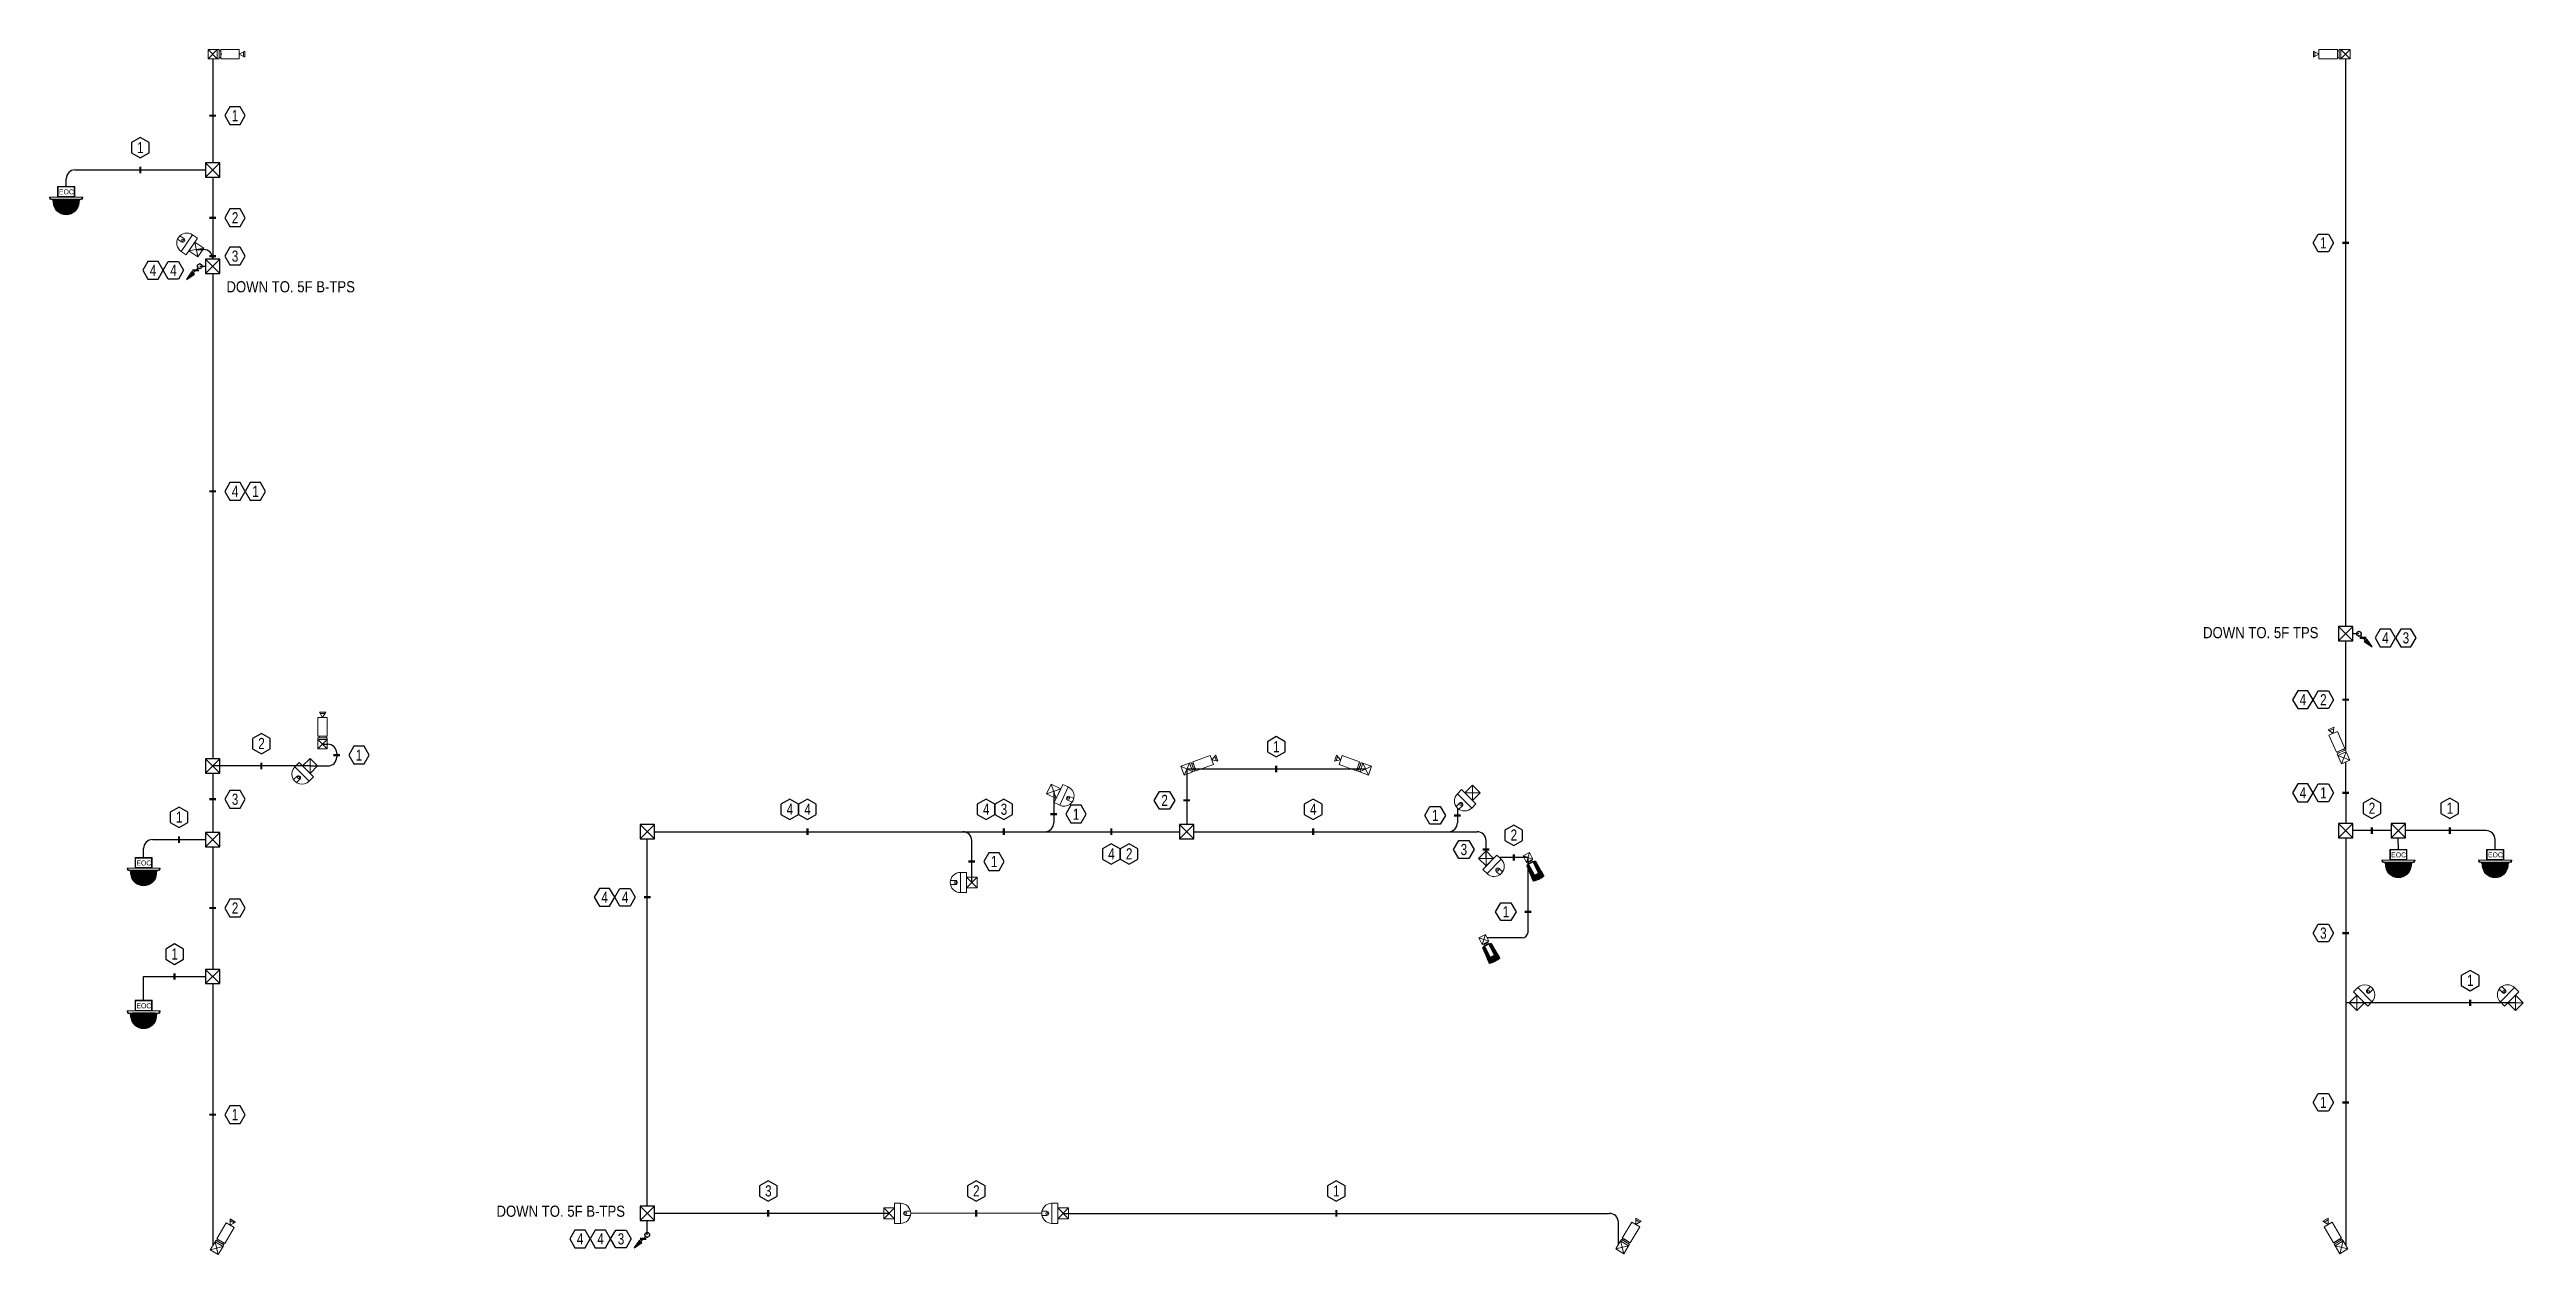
# Model space of a CAD drawing. Header units: millimetres. Extents: x 89860 to 502050, y -351975 to 882300.
# Drawn here: x 93374 to 176581, y 820065 to 860551 of the extents above; entities that cross this region are included whole.
import ezdxf
from ezdxf.enums import TextEntityAlignment as Align

# ---------------------------------------------------------------- set-up
doc = ezdxf.new("R2010")
doc.units = ezdxf.units.MM
doc.header["$LTSCALE"] = 150
doc.set_wipeout_variables(frame=1)
doc.layers.get('0').update_dxf_attribs({"lineweight": 0})
doc.layers.add('-----16 CCTV', color=3, linetype='Continuous', lineweight=0)
for name, color, linetype in [('-----17 CCTV Cable', 4, 'Continuous'), ('-----20 General Symbol', 3, 'Continuous'), ('-----29 Indicator', 1, 'Continuous'), ('-----30 Text', 2, 'Continuous')]:
    doc.layers.add(name, color=color, linetype=linetype)
doc.styles.add('ELEC', font='')
doc.styles.get('ELEC').set_extended_font_data('Dotum')

msp = doc.modelspace()

# ---------------------------------------------------------------- texts
at = {"layer": '-----30 Text', "transparency": 33554687, "style": 'ELEC', "width": 0.8}
for s, p in [('1', (99606, 858330)), ('1', (96427, 857260)), ('2', (99606, 854898)), ('3', (99606, 853610)), ('1', (169759, 854055)), ('4', (96850, 853132)), ('4', (97537, 853132)), ('4', (99606, 845705)), ('1', (100293, 845705)), ('4', (171844, 840782)), ('3', (172531, 840782)), ('4', (169072, 838705)), ('2', (169759, 838705)), ('2', (100494, 837233, 0)), ('1', (134585, 837129)), ('1', (103773, 836844)), ('3', (99606, 835361)), ('2', (130832, 835322, 0)), ('4', (169072, 835576)), ('1', (169762, 835576)), ('1', (97728, 834760)), ('4', (118244, 835025)), ('4', (118839, 835025)), ('4', (124839, 835025)), ('3', (125434, 835025)), ('1', (127860, 834860)), ('4', (135826, 835025, 0)), ('1', (139923, 834817, 0)), ('2', (171392, 835060)), ('1', (174008, 835060)), ('3', (140886, 833672, 0)), ('2', (142565, 834158)), ('1', (125106, 833266)), ('4', (129046, 833527, 0)), ('2', (129641, 833527, 0)), ('4', (112022, 832070)), ('4', (112709, 832070)), ('2', (99606, 831705)), ('1', (142298, 831579)), ('3', (169759, 830863)), ('1', (97578, 830160)), ('1', (174694, 829275)), ('1', (99606, 824761)), ('1', (169759, 825173)), ('3', (117521, 822202)), ('2', (124508, 822202)), ('1', (136604, 822202)), ('4', (111197, 820589)), ('4', (111884, 820589)), ('3', (112571, 820589))]:
    msp.add_text(s, height=375, dxfattribs=at).set_placement(p, align=Align.MIDDLE_CENTER)
at = {"layer": '-----30 Text', "style": 'ELEC', "width": 0.9}
for s, p in [('DOWN TO. 5F TPS', (167655, 840960)), ('DOWN TO. 5F B-TPS', (110547, 821519))]:
    msp.add_text(s, height=375, dxfattribs=at).set_placement(p, align=Align.MIDDLE)

# ---------------------------------------------------------------- blocks, each defined once
blk = doc.blocks.new('Bullet Camera')
at = {"layer": '-----16 CCTV'}
blk.add_line((78, 1030), (-78, 1030), dxfattribs=at)
at = {"layer": '-----16 CCTV', "linetype": 'Continuous'}
for p, q in [((156, 156), (-156, -156)), ((156, -156), (-156, 156))]:
    blk.add_line(p, q, dxfattribs=at)
at = {"layer": '-----16 CCTV'}
for points in [[(156, 895), (156, 271), (-156, 271), (-156, 895)], [(0, 895), (104, 1075), (-104, 1075)], [(156, 156), (156, 218), (-156, 218), (-156, 156)], [(156, -156), (156, 156), (-156, 156), (-156, -156)], [(114, 218), (114, 271), (-114, 271), (-114, 218)]]:
    blk.add_lwpolyline(points, close=True, dxfattribs=at)
blk = doc.blocks.new('Dome Camera')
at = {"layer": '-----16 CCTV', "linetype": 'Continuous'}
for p, q in [((-180, 180), (180, -180)), ((180, 180), (-180, -180)), ((339, -180), (-339, -180)), ((-339, -180), (-339, -383)), ((-339, -383), (339, -383)), ((339, -383), (339, -180))]:
    blk.add_line(p, q, dxfattribs=at)
at = {"layer": '-----16 CCTV', "linetype": 'Continuous', "lineweight": 0}
for p, q in [((-339, -180), (339, -180)), ((-339, -383), (-339, -180)), ((-68, -553), (-68, -715)), ((68, -553), (68, -715)), ((339, -180), (339, -383))]:
    blk.add_line(p, q, dxfattribs=at)
at = {"layer": '-----16 CCTV', "linetype": 'Continuous'}
blk.add_lwpolyline([(180, 180), (-180, 180), (-180, -180), (180, -180)], close=True, dxfattribs=at)
blk.add_lwpolyline([(-68, -715), (-68, -553, -1), (68, -553), (68, -715)], format="xyb", dxfattribs=at)
at = {"layer": '-----16 CCTV', "linetype": 'Continuous', "lineweight": 0}
blk.add_circle((0, -553), 33.9, dxfattribs=at)
blk.add_circle((0, -553), 33.9, dxfattribs=at)
blk.add_arc((0, -383), 339, 180, 0, dxfattribs=at)
at = {"layer": '-----16 CCTV', "linetype": 'Continuous'}
blk.add_arc((0, -383), 339, 180, 0, dxfattribs=at)
blk = doc.blocks.new('ELEV Dome Camera')
at = {"layer": '-----16 CCTV'}
h = blk.add_hatch(dxfattribs=at)
h.set_pattern_fill('ANGLE', color=256)
h.set_pattern_definition([(0, (-2230.84, 69.3815), (0, 6.985), [5.08, -1.905]), (90, (-2230.84, 69.3815), (-6.985, 4e-16), [5.08, -1.905])])
h.paths.add_polyline_path([(-416, -541), (-423, -445), (380, -445), (410, -445), (410, -456), (422, -462), (416, -541, -0.933881)])
for p, q in [((-545, -428), (-558, -359)), ((558, -359), (-558, -359)), ((-545, -428), (-469, -450)), ((-525, -410), (-535, -359)), ((-525, -410), (-466, -428)), ((-469, -450), (469, -450)), ((-466, -428), (-412, -428)), ((-466, -428), (-389, -428)), ((380, -445), (-446, -445)), ((-446, -450), (-446, -445)), ((-444, -445), (-437, -543)), ((-423, -443), (-416, -541)), ((-389, -425), (389, -425)), ((-387, -471), (-389, -425)), ((-387, -471), (387, -471)), ((-380, -445), (446, -445)), ((387, -471), (389, -425)), ((454, -428), (389, -428)), ((434, -445), (397, -445)), ((410, -456), (410, -445)), ((422, -462), (410, -456)), ((466, -428), (412, -428)), ((466, -428), (412, -428)), ((412, -445), (444, -445)), ((412, -445), (444, -445)), ((422, -462), (416, -541)), ((427, -445), (427, -428)), ((444, -445), (437, -543)), ((446, -450), (446, -445)), ((446, -450), (446, -445)), ((525, -410), (466, -428)), ((545, -428), (469, -450)), ((525, -410), (535, -359)), ((545, -428), (558, -359))]:
    blk.add_line(p, q, dxfattribs=at)
at = {"layer": '-----16 CCTV', "linetype": 'Continuous'}
blk.add_line((-133, -359), (133, -359), dxfattribs=at)
at = {"layer": '-----16 CCTV'}
for points in [[(-288, 0), (288, 0), (288, -359), (-288, -359)], [(-269, -19), (269, -19), (269, -340), (-269, -340)]]:
    blk.add_lwpolyline(points, close=True, dxfattribs=at)
for radius in [438, 417]:
    blk.add_arc((0, -513), radius, 183.91634, 356.08366, dxfattribs=at)
at = {"layer": '-----16 CCTV', "style": 'ELEC'}
blk.add_text('EOC', height=167.1, dxfattribs=at).set_placement((8, -269), align=Align.CENTER)
blk = doc.blocks.new('BOX(CCTV)')
blk.add_wipeout([(-200, 200), (-200, -200), (200, -200), (200, 200)])
at = {"layer": '-----20 General Symbol'}
for p, q in [((200, 200), (-200, -200)), ((-200, 200), (200, -200))]:
    blk.add_line(p, q, dxfattribs=at)
blk.add_lwpolyline([(-200, 200), (200, 200), (200, -200), (-200, -200)], close=True, dxfattribs=at)
blk = doc.blocks.new('O01')
blk.add_hatch(color=256).paths.add_polyline_path([(-149, -218), (-218, -149), (-368, -368)])
blk.add_line((-46, -46), (-184, -184))
blk.add_lwpolyline([(-368, -368), (-149, -218), (-218, -149), (-368, -368)])
blk.add_circle((0, 0), 65)
for p in [(-65, 0), (-65, 0), (0, 65), (0, 65), (65, 0), (65, 0), (0, -65), (0, -65)]:
    blk.add_point(p)
blk = doc.blocks.new('Thermal Camera')
at = {"layer": '-----16 CCTV', "transparency": 33554687}
h = blk.add_hatch(dxfattribs=at)
h.set_pattern_fill('ANSI38', color=256, scale=4, angle=368)
h.set_pattern_definition([(53, (129637.524, 55285.349), (-10.142671, 7.6430508), []), (143, (129637.524, 55285.349), (-27.9283927, 5.1434306), [31.75, -19.05])])
h.paths.add_polyline_path([(871, -222), (881, -216), (904, -120), (908, -62), (910, -9), (910, 0), (910, 9), (908, 62), (904, 120), (881, 216), (871, 222), (715, 218), (682, 208), (266, 187), (252, 181, 0.095066), (218, 94, -0.002871), (687, 95, -0.395185), (713, 70), (713, 0), (713, -70, -0.394589), (687, -95, -0.002872), (218, -94, 0.095066), (252, -181), (266, -187), (682, -208), (715, -218)])
at = {"layer": '-----16 CCTV'}
for p, q in [((-138, 138), (-138, -138)), ((138, 138), (-138, 138)), ((-138, -138), (138, 138)), ((-138, 138), (138, -138)), ((138, 138), (138, -138)), ((216, 53), (218, 86)), ((216, 53), (232, 44)), ((232, 0), (232, 44)), ((266, 187), (252, 181)), ((682, 208), (266, 187)), ((680, 78), (687, 95)), ((682, 208), (715, 218)), ((695, 62), (713, 70)), ((709, 0), (709, 69)), ((713, 0), (713, 70)), ((715, 218), (871, 222)), ((881, 216), (871, 222)), ((881, 216), (904, 120)), ((904, 120), (908, 62)), ((908, 62), (910, 9)), ((910, 9), (910, 0)), ((-138, -138), (138, -138)), ((216, -53), (232, -44)), ((216, -53), (218, -86)), ((232, 0), (232, -44)), ((266, -187), (252, -181)), ((682, -208), (266, -187)), ((680, -78), (687, -95)), ((682, -208), (715, -218)), ((695, -62), (713, -70)), ((709, 0), (709, -69)), ((713, 0), (713, -70)), ((715, -218), (871, -222)), ((881, -216), (871, -222)), ((881, -216), (904, -120)), ((904, -120), (908, -62)), ((908, -62), (910, -9)), ((910, -9), (910, 0))]:
    blk.add_line(p, q, dxfattribs=at)
at = {"layer": '-----16 CCTV', "lineweight": 13}
for p, q in [((138, -111), (138, 111)), ((218, 94), (218, 86)), ((218, 86), (680, 78)), ((695, 62), (695, 0)), ((218, -86), (680, -78)), ((218, -94), (218, -86)), ((695, -62), (695, 0))]:
    blk.add_line(p, q, dxfattribs=at)
for points in [[(138, 111), (138, 111)], [(151, 59), (151, 59)], [(151, 59), (151, 59)], [(159, 67), (159, -66)], [(217, 75), (165, 72), (165, -72), (217, -75)], [(208, 0), (208, 17)], [(208, 0), (208, -17)], [(217, 26), (232, 27)], [(151, -58), (151, -58)], [(217, -26), (232, -27)]]:
    blk.add_lwpolyline(points, dxfattribs=at)
blk.add_lwpolyline([(151, -59), (151, 59), (151, -58)], close=True, dxfattribs=at)
blk.add_lwpolyline([(151, -51, -0.298179), (157, -57), (157, 58)], format="xyb", dxfattribs=at)
for centre, radius, start, end in [((-200, 0), 356, 9.4628, 18.10039), ((149, 59), 8.39, 286.66509, 351.98602), ((170, 60), 13.2, 112.14996, 191.03428), ((217, 17), 9.34, 92.10396, 179.99455), ((463, 48), 250, 147.67125, 169.39345), ((538, -40708), 40804, 89.79124, 90.44929), ((304, -70229), 70321, 89.68911, 90.06973), ((-169, -8), 324, 341.4623, 350.9745), ((173, -59), 15.9, 172.87498, 240.25512), ((217, -17), 9.34, 180.00545, 267.89604), ((304, 70229), 70321, 269.93027, 270.31089), ((463, -48), 250, 190.60655, 212.32875), ((538, 40708), 40804, 269.55071, 270.20876)]:
    blk.add_arc(centre, radius, start, end, dxfattribs=at)
at = {"layer": '-----16 CCTV'}
for centre, radius, start, end in [((678, 61), 17, 3.87128, 82.4335), ((685, 67), 24.1, 4.13471, 89.12052), ((687, 69), 26.3, 3.65655, 89.90932), ((678, -61), 17, 277.5665, 356.12872), ((685, -67), 24.1, 270.87948, 355.86529), ((687, -69), 26.3, 270.09068, 356.34345)]:
    blk.add_arc(centre, radius, start, end, dxfattribs=at)

# ---------------------------------------------------------------- linework, layer by layer
at = {"layer": '-----17 CCTV Cable'}
for p, q in [((99160, 860395), (99154, 860395)), ((98854, 860239), (98854, 856745)), ((170504, 860239), (170503, 837016)), ((93932, 855952), (93932, 856205)), ((94232, 856505), (98614, 856505)), ((98854, 856265), (98854, 853531)), ((98305, 853831), (98554, 853831)), ((98420, 853270), (98854, 853270)), ((98854, 853531), (98854, 836718)), ((170954, 840920), (170503, 840920)), ((102548, 837211, 0), (102720, 837211, 0)), ((98854, 836478), (98854, 834245)), ((102126, 836478), (102720, 836478)), ((103020, 836911, 0), (103020, 836778, 0)), ((137585, 836374), (131577, 836374)), ((131577, 836374), (131577, 834270, 0)), ((170504, 836607), (170510, 834545)), ((127107, 835629), (127107, 834570)), ((140668, 835065), (140668, 834570, 0)), ((96834, 834005), (98614, 834005)), ((98854, 833765), (98854, 829645)), ((113454, 821447), (113454, 834270)), ((113454, 834270), (124054, 834270)), ((124054, 834270), (126807, 834270)), ((124354, 832563), (124354, 833970)), ((126807, 834270, 0), (131277, 834270, 0)), ((131277, 834270, 0), (140368, 834270, 0)), ((140368, 834270, 0), (141331, 834270, 0)), ((141631, 833373), (141631, 833970, 0)), ((170510, 834305), (170504, 834305)), ((170510, 834312), (170510, 834299)), ((170510, 834065), (170510, 820373)), ((172032, 834305), (170744, 834305)), ((175229, 834305), (172512, 834305)), ((175529, 833677), (175529, 834005)), ((96534, 833405), (96534, 833705)), ((143040, 833404), (142083, 833403)), ((143040, 833404), (143040, 833404)), ((143042, 830900), (143046, 833404)), ((142842, 830700), (141671, 830700)), ((96534, 828605), (96534, 829405)), ((96534, 829405), (98614, 829405)), ((98854, 829165), (98854, 820358)), ((176214, 828520), (170510, 828520)), ((121581, 821447), (113454, 821447)), ((113454, 820727), (113454, 821447)), ((126704, 821448), (122304, 821447)), ((127426, 821447), (145775, 821447)), ((146075, 820394), (146075, 821147))]:
    msp.add_line(p, q, dxfattribs=at)
for centre, radius, start, end in [((94232, 856205), 300, 90, 180), ((98554, 853531, 0), 300, 0, 90), ((102720, 836911, 0), 300, 0, 90), ((102720, 836778, 0), 300, 270, 0), ((126807, 834570, 0), 300, 270, 0), ((140368, 834570, 0), 300, 270, 0), ((96834, 833705), 300, 90, 180), ((124054, 833970), 300, 0, 90), ((141331, 833970, 0), 300, 0, 90), ((175229, 834005), 300, 0, 90), ((142842, 830900, 0), 200, 270, 359.90831), ((145775, 821147), 300, 0, 90)]:
    msp.add_arc(centre, radius, start, end, dxfattribs=at)
at = {"layer": '-----29 Indicator'}
for points in [[(98742, 858330, 74.1, 74.1, 0), (98965, 858330, 0, 0, 0), (99259, 858330, 0, 0, 0)], [(96423, 856394, 74.1, 74.1, 0), (96423, 856616, 0, 0, 0), (96423, 856910, 0, 0, 0)], [(98742, 854898, 74.1, 74.1, 0), (98965, 854898, 0, 0, 0), (99259, 854898, 0, 0, 0)], [(98742, 845705, 74.1, 74.1, 0), (98965, 845705, 0, 0, 0), (99259, 845705, 0, 0, 0)], [(170615, 838705, 74.1, 74.1, 0), (170392, 838705, 0, 0, 0), (170098, 838705, 0, 0, 0)], [(170618, 835576, 74.1, 74.1, 0), (170396, 835576, 0, 0, 0), (170101, 835576, 0, 0, 0)], [(98742, 835361, 74.1, 74.1, 0), (98965, 835361, 0, 0, 0), (99259, 835361, 0, 0, 0)], [(118835, 834159, 74.1, 74.1, 0), (118835, 834381, 0, 0, 0), (118835, 834675, 0, 0, 0)], [(125430, 834159, 74.1, 74.1, 0), (125430, 834381, 0, 0, 0), (125430, 834675, 0, 0, 0)], [(171388, 834194, 74.1, 74.1, 0), (171388, 834416, 0, 0, 0), (171388, 834710, 0, 0, 0)], [(174004, 834194, 74.1, 74.1, 0), (174004, 834416, 0, 0, 0), (174004, 834710, 0, 0, 0)], [(97724, 833894, 74.1, 74.1, 0), (97724, 834116, 0, 0, 0), (97724, 834410, 0, 0, 0)], [(142561, 833292, 74.1, 74.1, 0), (142561, 833514, 0, 0, 0), (142561, 833809, 0, 0, 0)], [(124242, 833266, 74.1, 74.1, 0), (124465, 833266, 0, 0, 0), (124759, 833266, 0, 0, 0)], [(113565, 832070, 74.1, 74.1, 0), (113342, 832070, 0, 0, 0), (113048, 832070, 0, 0, 0)], [(98742, 831705, 74.1, 74.1, 0), (98965, 831705, 0, 0, 0), (99259, 831705, 0, 0, 0)], [(143154, 831579, 74.1, 74.1, 0), (142932, 831579, 0, 0, 0), (142637, 831579, 0, 0, 0)], [(170615, 830863, 74.1, 74.1, 0), (170392, 830863, 0, 0, 0), (170098, 830863, 0, 0, 0)], [(97574, 829294, 74.1, 74.1, 0), (97574, 829516, 0, 0, 0), (97574, 829810, 0, 0, 0)], [(174690, 828409, 74.1, 74.1, 0), (174690, 828631, 0, 0, 0), (174690, 828925, 0, 0, 0)], [(98742, 824761, 74.1, 74.1, 0), (98965, 824761, 0, 0, 0), (99259, 824761, 0, 0, 0)], [(170615, 825173, 74.1, 74.1, 0), (170392, 825173, 0, 0, 0), (170098, 825173, 0, 0, 0)], [(117518, 821336, 74.1, 74.1, 0), (117518, 821558, 0, 0, 0), (117518, 821852, 0, 0, 0)], [(124504, 821336, 74.1, 74.1, 0), (124504, 821559, 0, 0, 0), (124504, 821853, 0, 0, 0)], [(136600, 821336, 74.1, 74.1, 0), (136600, 821558, 0, 0, 0), (136600, 821852, 0, 0, 0)], [(113427, 820589, 74.1, 74.1, 0), (113204, 820589, 0, 0, 0), (112910, 820589, 0, 0, 0)]]:
    msp.add_lwpolyline(points, format="xyseb", dxfattribs=at)
for points in [[(99774, 858627), (99431, 858627), (99259, 858330), (99431, 858033), (99774, 858033), (99946, 858330), (99774, 858627)], [(96125, 857426), (96125, 857082), (96423, 856910), (96720, 857082), (96720, 857426), (96423, 857597), (96125, 857426)], [(99774, 855195), (99431, 855195), (99259, 854898), (99431, 854601), (99774, 854601), (99946, 854898), (99774, 855195)], [(97018, 853430), (96675, 853430), (96503, 853132), (96675, 852835), (97018, 852835), (97190, 853132), (97018, 853430)], [(97362, 853430), (97705, 853430), (97877, 853132), (97705, 852835), (97362, 852835), (97190, 853132), (97362, 853430)], [(99774, 846002), (99431, 846002), (99259, 845705), (99431, 845408), (99774, 845408), (99946, 845705), (99774, 846002)], [(100461, 846002), (100118, 846002), (99946, 845705), (100118, 845408), (100461, 845408), (100633, 845705), (100461, 846002)], [(172012, 841080), (171669, 841080), (171497, 840782), (171669, 840485), (172012, 840485), (172184, 840782), (172012, 841080)], [(172699, 841080), (172356, 841080), (172184, 840782), (172356, 840485), (172699, 840485), (172871, 840782), (172699, 841080)], [(169240, 839002), (168896, 839002), (168724, 838705), (168896, 838408), (169240, 838408), (169411, 838705), (169240, 839002)], [(169583, 839002), (169926, 839002), (170098, 838705), (169926, 838408), (169583, 838408), (169411, 838705), (169583, 839002)], [(99774, 835659), (99431, 835659), (99259, 835361), (99431, 835064), (99774, 835064), (99946, 835361), (99774, 835659)], [(169240, 835874), (168896, 835874), (168724, 835576), (168896, 835279), (169240, 835279), (169411, 835576), (169240, 835874)], [(169586, 835874), (169930, 835874), (170101, 835576), (169930, 835279), (169586, 835279), (169414, 835576), (169586, 835874)], [(97426, 834926), (97426, 834582), (97724, 834410), (98021, 834582), (98021, 834926), (97724, 835097), (97426, 834926)], [(118537, 834847), (118537, 835191), (118240, 835362), (117942, 835191), (117942, 834847), (118240, 834675), (118537, 834847)], [(118537, 835191), (118537, 834847), (118835, 834675), (119132, 834847), (119132, 835191), (118835, 835362), (118537, 835191), (118537, 835191)], [(125133, 834847), (125133, 835191), (124835, 835362), (124538, 835191), (124538, 834847), (124835, 834675), (125133, 834847)], [(125133, 835191), (125133, 834847), (125430, 834675), (125728, 834847), (125728, 835191), (125430, 835362), (125133, 835191), (125133, 835191)], [(173706, 835226), (173706, 834882), (174004, 834710), (174301, 834882), (174301, 835226), (174004, 835397), (173706, 835226)], [(142264, 834324), (142264, 833980), (142561, 833809), (142859, 833980), (142859, 834324), (142561, 834495), (142264, 834324)], [(125274, 833564), (124931, 833564), (124759, 833266), (124931, 832969), (125274, 832969), (125446, 833266), (125274, 833564)], [(112190, 832367), (111846, 832367), (111674, 832070), (111846, 831773), (112190, 831773), (112361, 832070), (112190, 832367)], [(112533, 832367), (112876, 832367), (113048, 832070), (112876, 831773), (112533, 831773), (112361, 832070), (112533, 832367)], [(99774, 832002), (99431, 832002), (99259, 831705), (99431, 831408), (99774, 831408), (99946, 831705), (99774, 832002)], [(142122, 831876), (142466, 831876), (142637, 831579), (142466, 831281), (142122, 831281), (141951, 831579), (142122, 831876)], [(97276, 830326), (97276, 829982), (97574, 829810), (97871, 829982), (97871, 830326), (97574, 830497), (97276, 830326)], [(169583, 831160), (169926, 831160), (170098, 830863), (169926, 830565), (169583, 830565), (169411, 830863), (169583, 831160)], [(174393, 829441), (174393, 829097), (174690, 828925), (174987, 829097), (174987, 829441), (174690, 829612), (174393, 829441)], [(169583, 825470), (169926, 825470), (170098, 825173), (169926, 824875), (169583, 824875), (169411, 825173), (169583, 825470)], [(99774, 825059), (99431, 825059), (99259, 824761), (99431, 824464), (99774, 824464), (99946, 824761), (99774, 825059)], [(117220, 822368), (117220, 822024), (117518, 821852), (117815, 822024), (117815, 822368), (117518, 822539), (117220, 822368)], [(124206, 822368), (124206, 822025), (124504, 821853), (124801, 822025), (124801, 822368), (124504, 822540), (124206, 822368)], [(136303, 822368), (136303, 822024), (136600, 821852), (136898, 822024), (136898, 822368), (136600, 822539), (136303, 822368)], [(111365, 820887), (111021, 820887), (110850, 820589), (111021, 820292), (111365, 820292), (111536, 820589), (111365, 820887)], [(112052, 820887), (111708, 820887), (111536, 820589), (111708, 820292), (112052, 820292), (112223, 820589), (112052, 820887)]]:
    msp.add_lwpolyline(points, close=True, dxfattribs=at)
at = {"layer": '-----29 Indicator', "elevation": 0}
for points in [[(169583, 854352), (169926, 854352), (170098, 854055), (169926, 853758), (169583, 853758), (169411, 854055), (169583, 854352)], [(100192, 837398), (100192, 837055), (100490, 836883), (100787, 837055), (100787, 837398), (100490, 837570), (100192, 837398)], [(103941, 837142), (103597, 837142), (103425, 836844), (103597, 836547), (103941, 836547), (104112, 836844), (103941, 837142)], [(134284, 837295), (134284, 836951), (134581, 836780), (134878, 836951), (134878, 837295), (134581, 837466), (134284, 837295)], [(130656, 835619), (131000, 835619), (131172, 835322), (131000, 835025), (130656, 835025), (130485, 835322), (130656, 835619)], [(128028, 835157), (127684, 835157), (127513, 834860), (127684, 834563), (128028, 834563), (128199, 834860), (128028, 835157)], [(135525, 835191), (135525, 834847), (135822, 834675), (136120, 834847), (136120, 835191), (135822, 835362), (135525, 835191)], [(139747, 835115), (140091, 835115), (140263, 834817), (140091, 834520), (139747, 834520), (139576, 834817), (139747, 835115)], [(129340, 833349), (129340, 833693), (129042, 833865), (128745, 833693), (128745, 833349), (129042, 833178), (129340, 833349), (129340, 833349)], [(129934, 833349), (129934, 833693), (129637, 833865), (129340, 833693), (129340, 833349), (129637, 833178), (129934, 833349)], [(140711, 833969), (141054, 833969), (141226, 833672), (141054, 833374), (140711, 833374), (140539, 833672), (140711, 833969)]]:
    msp.add_lwpolyline(points, close=True, dxfattribs=at)
for points in [[(170615, 854055, 74.1, 74.1, 0), (170392, 854055, 0, 0, 0), (170098, 854055, 0, 0, 0)], [(100490, 836367, 74.1, 74.1, 0), (100490, 836589, 0, 0, 0), (100490, 836883, 0, 0, 0)], [(102909, 836844, 74.1, 74.1, 0), (103131, 836844, 0, 0, 0), (103425, 836844, 0, 0, 0)], [(134581, 836263, 74.1, 74.1, 0), (134581, 836485, 0, 0, 0), (134581, 836780, 0, 0, 0)], [(126996, 834860, 74.1, 74.1, 0), (127218, 834860, 0, 0, 0), (127513, 834860, 0, 0, 0)], [(131688, 835322, 74.1, 74.1, 0), (131466, 835322, 0, 0, 0), (131172, 835322, 0, 0, 0)], [(135822, 834159, 74.1, 74.1, 0), (135822, 834381, 0, 0, 0), (135822, 834675, 0, 0, 0)], [(140779, 834817, 74.1, 74.1, 0), (140557, 834817, 0, 0, 0), (140263, 834817, 0, 0, 0)], [(129042, 834381, 74.1, 74.1, 0), (129042, 834159, 0, 0, 0), (129042, 833865, 0, 0, 0)], [(141743, 833672, 74.1, 74.1, 0), (141520, 833672, 0, 0, 0), (141226, 833672, 0, 0, 0)]]:
    msp.add_lwpolyline(points, format="xyseb", dxfattribs=at)

# ---------------------------------------------------------------- block references
at = {"layer": '-----16 CCTV', "color": 3}
for p, rotation in [((98854, 860395), 270), ((131577, 836374), 290.0000000000001), ((98988, 820279), 329.5895721080709), ((146204, 820305), 329.5895721080709)]:
    msp.add_blockref('Bullet Camera', p, dxfattribs=dict(at, rotation=rotation))
at = {"layer": '-----16 CCTV', "color": 3, "xscale": -1}
for p, rotation in [((170504, 860395), 90), ((170447, 836753), 23.64136362102094), ((137585, 836374), 70), ((170369, 820305), 30.41042789192919)]:
    msp.add_blockref('Bullet Camera', p, dxfattribs=dict(at, rotation=rotation))
at = {"layer": '-----16 CCTV', "color": 6, "lineweight": -3}
for p in [(93932, 855952), (96534, 833405), (172279, 833677), (175529, 833677), (96534, 828605)]:
    msp.add_blockref('ELEV Dome Camera', p, dxfattribs=at)
at = {"layer": '-----16 CCTV'}
for p, rotation in [((98305, 853831), 235.8450351181425), ((102126, 836478), 315), ((127107, 835629), 64.97988329712433), ((124354, 832563), 269.9595080638851), ((170881, 828520), 134.9595080638851), ((127426, 821447), 269.9595080638851)]:
    msp.add_blockref('Dome Camera', p, dxfattribs=dict(at, rotation=rotation))
at = {"layer": '-----16 CCTV', "color": 3}
msp.add_blockref('Bullet Camera', (102548, 837211), dxfattribs=at)
at = {"layer": '-----16 CCTV', "xscale": -1}
for p, rotation in [((141177, 835577), 315.2022195962348), ((141631, 833373), 45.20221959622781), ((176214, 828520), 225.0404919361149), ((121581, 821447), 90.0404919361149)]:
    msp.add_blockref('Dome Camera', p, dxfattribs=dict(at, rotation=rotation))
at = {"layer": '-----16 CCTV', "color": 3, "xscale": -0.9023765432099208, "yscale": 0.9023765432099208, "zscale": 0.9023765432099208, "rotation": 116.8080843964241}
for p in [(143040, 833404), (141560, 830644)]:
    msp.add_blockref('Thermal Camera', p, dxfattribs=at)
at = {"layer": '-----20 General Symbol', "xscale": 1.199999999953434, "yscale": 1.199999999953434, "zscale": 1.199999999953434}
for p in [(98420, 853270), (113454, 820727)]:
    msp.add_blockref('O01', p, dxfattribs=at)
at = {"layer": '-----20 General Symbol', "xscale": 1.199999999953434, "yscale": 1.199999999953434, "zscale": 1.199999999953434, "rotation": 89.99999999764073}
msp.add_blockref('O01', (170954, 840920), dxfattribs=at)

msp.set_redraw_order([(e.dxf.handle, doc.entitydb.next_handle()) for e in msp.query("TEXT MTEXT ATTDEF DIMENSION ARC_DIMENSION")])  # texts and dimensions are drawn at this point

# ---------------------------------------------------------------- next in the draw order: block references
at = {"layer": '-----20 General Symbol', "lineweight": 0, "extrusion": (0, 0, -1), "xscale": 1.2, "yscale": 1.2, "zscale": -1.2}
for p in [(-98854, 856505), (-98854, 853270), (-170504, 840920), (-98854, 836478), (-98854, 834005), (-113454, 834270), (-131571, 834270, 0), (-170504, 834305), (-172272, 834305), (-98854, 829405), (-113454, 821447)]:
    msp.add_blockref('BOX(CCTV)', p, dxfattribs=at)

# ---------------------------------------------------------------- next in the draw order: linework, layer by layer
at = {"layer": '-----17 CCTV Cable'}
for p, q in [((102126, 836478), (98854, 836478)), ((172279, 833677), (172272, 834065))]:
    msp.add_line(p, q, dxfattribs=at)
at = {"layer": '-----29 Indicator'}
for points in [[(99774, 853907), (99431, 853907), (99259, 853610), (99431, 853313), (99774, 853313), (99946, 853610), (99774, 853907)], [(171090, 835226), (171090, 834882), (171388, 834710), (171685, 834882), (171685, 835226), (171388, 835397), (171090, 835226)], [(112395, 820887), (112739, 820887), (112910, 820589), (112739, 820292), (112395, 820292), (112223, 820589), (112395, 820887)]]:
    msp.add_lwpolyline(points, close=True, dxfattribs=at)
for points in [[(98393, 853132, 74.1, 74.1, 0), (98171, 853132, 0, 0, 0), (97877, 853132, 0, 0, 0)], [(98742, 853610, 74.1, 74.1, 0), (98965, 853610, 0, 0, 0), (99259, 853610, 0, 0, 0)], [(170980, 840782, 74.1, 74.1, 0), (171203, 840782, 0, 0, 0), (171497, 840782, 0, 0, 0)]]:
    msp.add_lwpolyline(points, format="xyseb", dxfattribs=at)

# ---------------------------------------------------------------- next in the draw order: texts
at = {"layer": '-----30 Text', "style": 'ELEC', "width": 0.9}
msp.add_text('DOWN TO. 5F B-TPS', height=375, dxfattribs=at).set_placement((101475, 852580), align=Align.MIDDLE)

doc.saveas('drawing.dxf')
